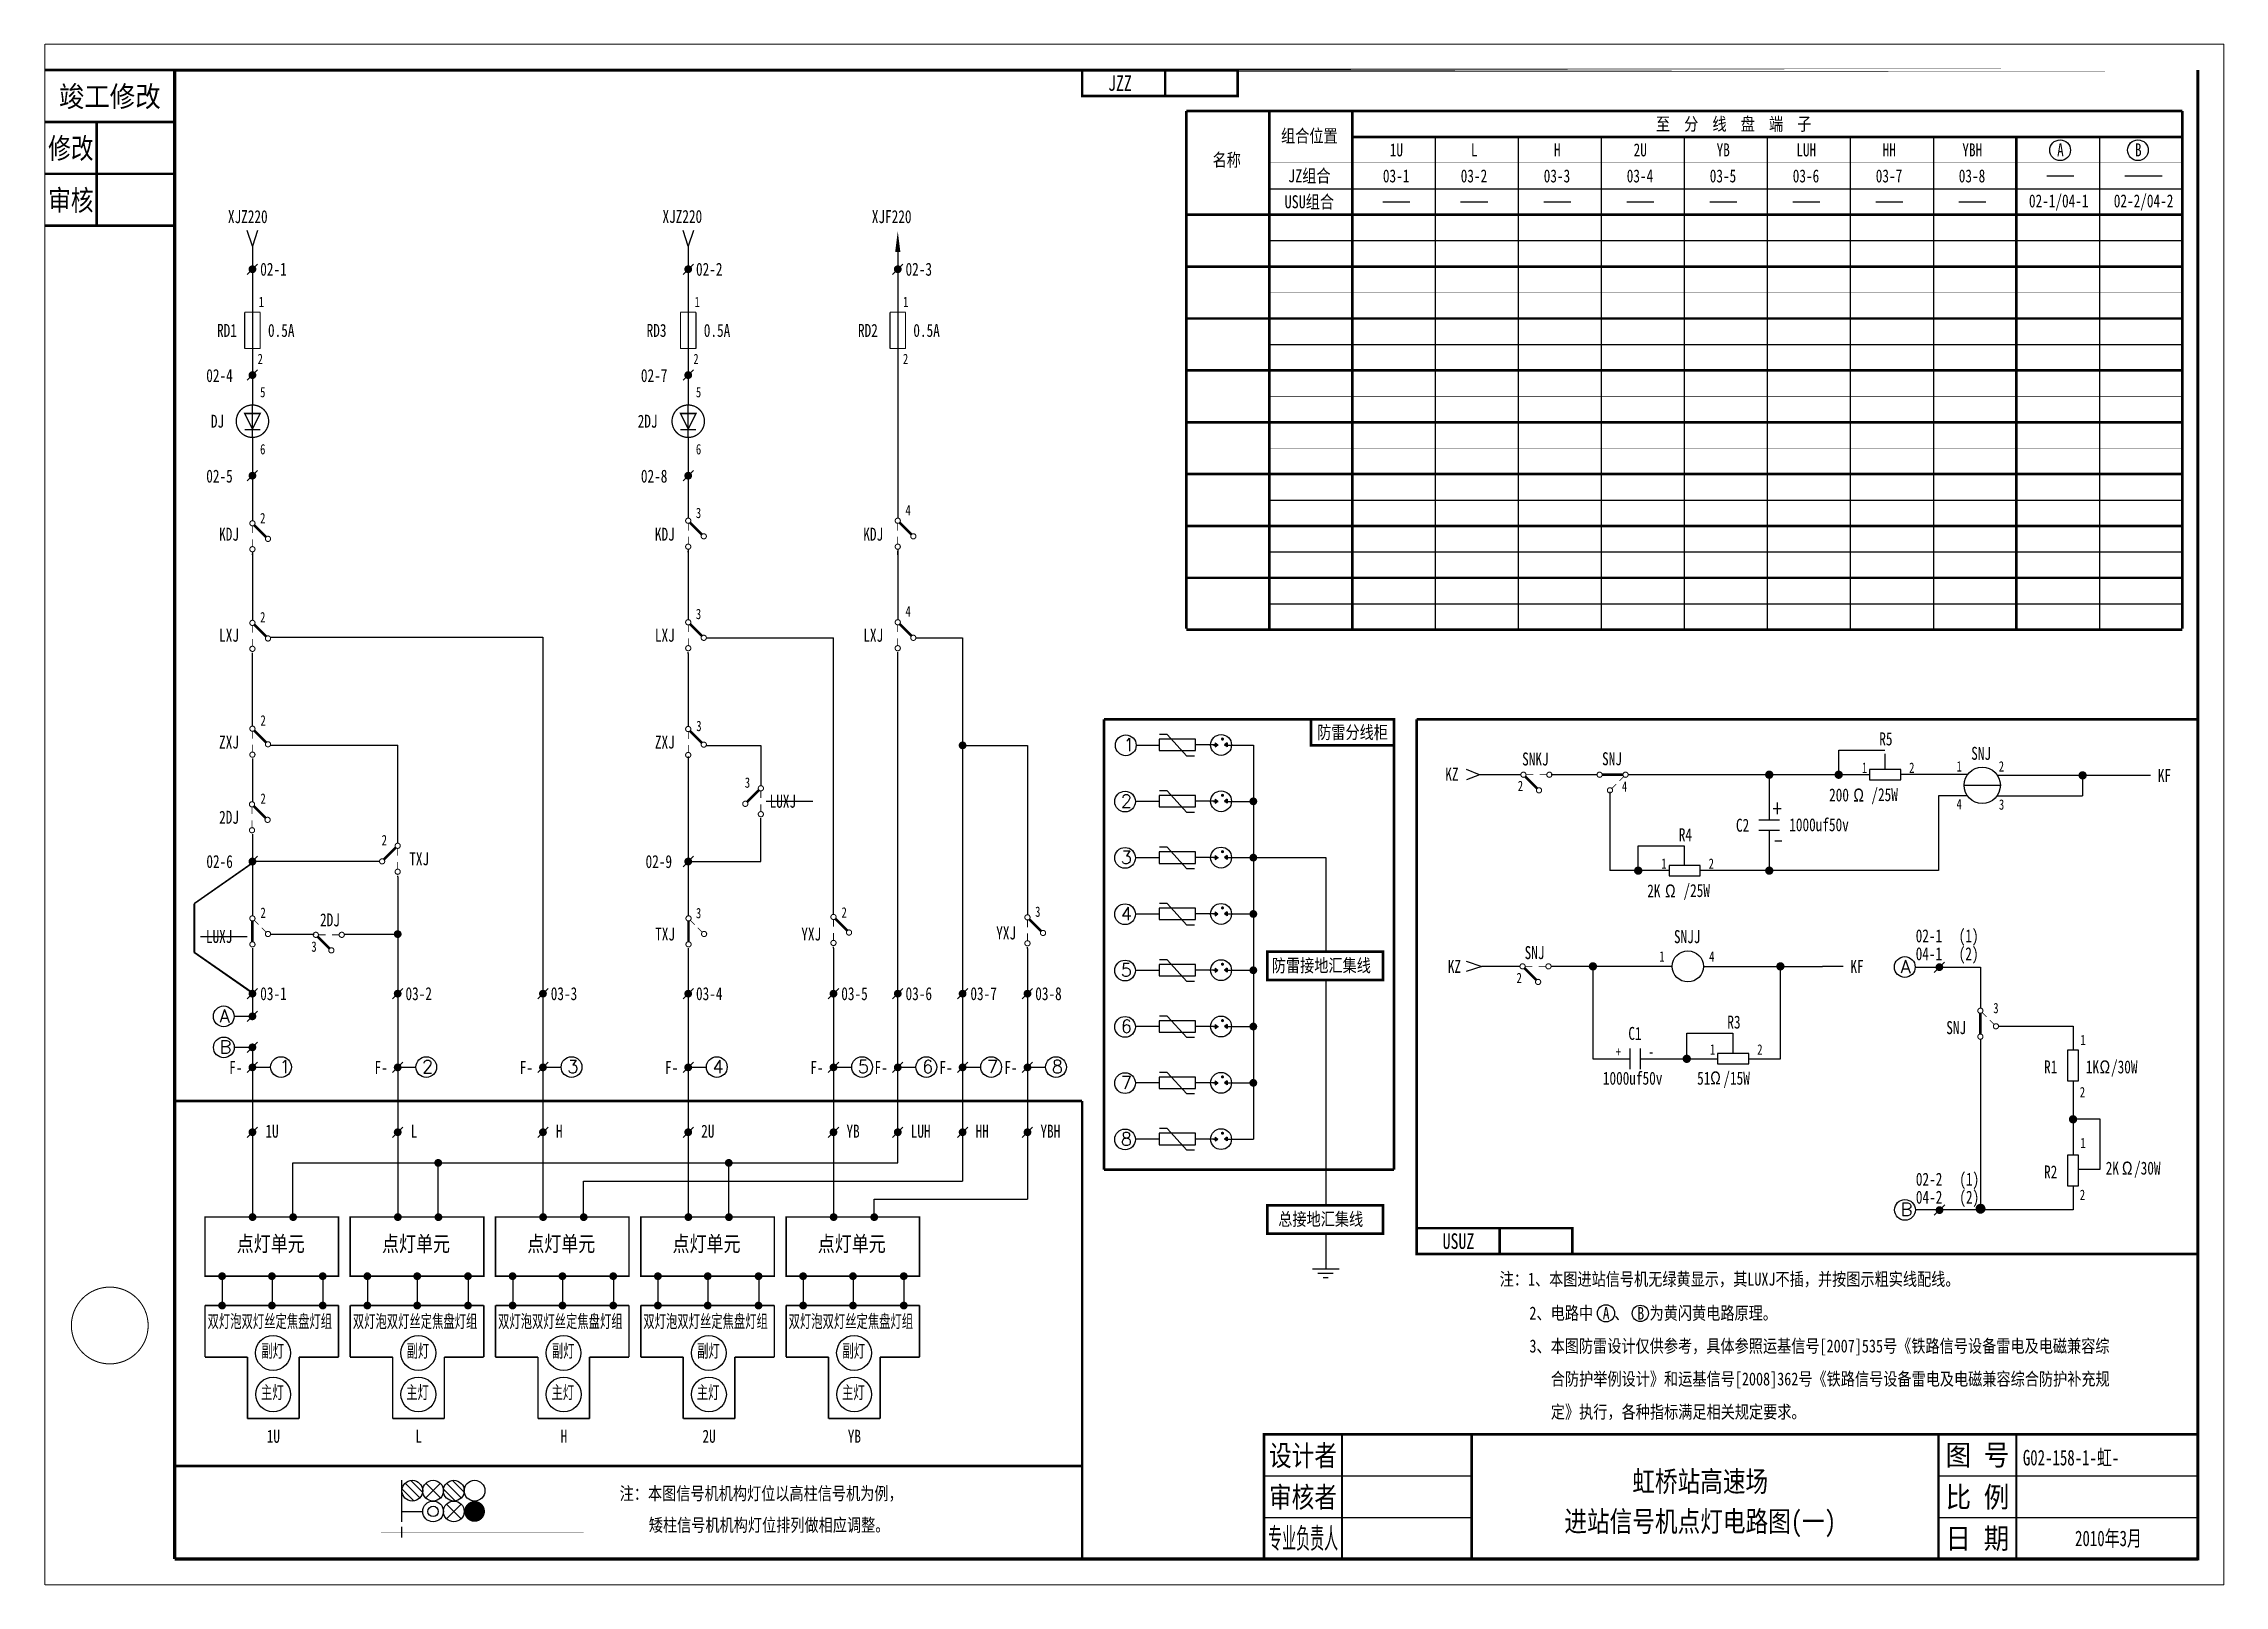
# Model space of a CAD drawing. Header units: millimetres. Extents: x -220 to 200, y -264 to 33.
import ezdxf
from ezdxf.enums import TextEntityAlignment as Align

# ---------------------------------------------------------------- set-up
doc = ezdxf.new("R2010")
doc.units = ezdxf.units.MM
doc.layers.add('COLUMN', color=7, linetype='Continuous')
doc.layers.add('define', color=7, linetype='Continuous')
doc.styles.add('CHINESE', font='SimSun.ttf', dxfattribs={"width": 0.9})
doc.styles.add('HZ', font='txt.shx', dxfattribs={"bigfont": 'hz.shx'})
doc.styles.add('ITALICC', font='txt', dxfattribs={"width": 0.75})
doc.styles.add('ST', font='SimSun.ttf')
doc.styles.add('STYLE1', font='greekc.shx', dxfattribs={"width": 0.8})

msp = doc.modelspace()

# ---------------------------------------------------------------- texts
at = {"color": 0, "style": 'CHINESE'}
for s, width, p in [('竣工修改', 0.9, (-207.5, 22.88)), ('修改', 0.8, (-215, 12.88)), ('审核', 0.8, (-215, 2.88))]:
    msp.add_text(s, height=4, dxfattribs=dict(at, width=width)).set_placement(p, align=Align.MIDDLE)
at = {"color": 0}
for s, height, style, width, p in [('JZZ', 3, 'ITALICC', 0.75, (-15.07, 25.38)), ('RD1', 2.5, 'ITALICC', 0.75, (-186.82, -22.3)), ('0.5A', 2.5, 'ITALICC', 0.75, (-177, -22.3)), ('RD3', 2.5, 'ITALICC', 0.75, (-104.02, -22.3)), ('0.5A', 2.5, 'ITALICC', 0.75, (-93, -22.3)), ('RD2', 2.5, 'ITALICC', 0.75, (-63.28, -22.3)), ('0.5A', 2.5, 'ITALICC', 0.75, (-52.61, -22.3)), ('DJ', 2.5, 'ITALICC', 0.75, (-188.01, -39.8)), ('2DJ', 2.5, 'ITALICC', 0.75, (-105.74, -39.8)), ('防雷分线柜', 2.5, 'ST', 0.8, (25.23, -99.77)), ('KF', 2.5, 'ITALICC', 0.75, (187.28, -108.08)), ('LUXJ', 2.5, 'ITALICC', 0.75, (-80.32, -113.06)), ('LUXJ', 2.5, 'ITALICC', 0.75, (-188.97, -139.12)), ('KF', 2.5, 'ITALICC', 0.75, (128.02, -144.89)), ('F-', 2.5, 'ITALICC', 0.75, (-184.47, -164.36)), ('F-', 2.5, 'ITALICC', 0.75, (-156.47, -164.36)), ('F-', 2.5, 'ITALICC', 0.75, (-128.47, -164.36)), ('F-', 2.5, 'ITALICC', 0.75, (-100.47, -164.36)), ('F-', 2.5, 'ITALICC', 0.75, (-72.47, -164.36)), ('F-', 2.5, 'ITALICC', 0.75, (-60.08, -164.36)), ('F-', 2.5, 'ITALICC', 0.75, (-47.58, -164.36)), ('F-', 2.5, 'ITALICC', 0.75, (-35.08, -164.36)), ('1U', 2.5, 'ITALICC', 0.75, (-177.5, -176.66)), ('L', 2.5, 'ITALICC', 0.75, (-149.5, -176.66)), ('H', 2.5, 'ITALICC', 0.75, (-121.5, -176.66)), ('2U', 2.5, 'ITALICC', 0.75, (-93.5, -176.66)), ('YB', 2.5, 'ITALICC', 0.75, (-65.5, -176.66)), ('LUH', 2.5, 'ITALICC', 0.75, (-53.11, -176.66)), ('HH', 2.5, 'ITALICC', 0.75, (-40.61, -176.66)), ('YBH', 2.5, 'ITALICC', 0.75, (-28.11, -176.66)), ('USUZ', 3, 'ITALICC', 0.75, (49.4, -197.86))]:
    msp.add_text(s, height=height, dxfattribs=dict(at, style=style, width=width)).set_placement(p, align=Align.MIDDLE_LEFT)
for s, height, style, width, p in [('XJZ220', 2.5, 'ITALICC', 0.75, (-184.72, -1.62)), ('XJZ220', 2.5, 'ITALICC', 0.75, (-100.96, -1.58)), ('XJF220', 2.5, 'ITALICC', 0.75, (-60.61, -1.62)), ('R5', 2.5, 'ITALICC', 0.75, (133.58, -102.29)), ('1', 2, 'ITALICC', 0.75, (130.22, -107.6)), ('2', 2, 'ITALICC', 0.75, (139.33, -107.6)), ('1000uf50v', 2.5, 'ITALICC', 0.75, (116.23, -118.84)), ('R4', 2.5, 'ITALICC', 0.75, (94.93, -120.76)), ('1', 2, 'ITALICC', 0.75, (91.57, -126.09)), ('2', 2, 'ITALICC', 0.75, (100.69, -126.09)), ('SNJJ', 2.5, 'ITALICC', 0.75, (94, -140.41)), ('SNJ', 2.5, 'ITALICC', 0.75, (65.22, -143.49)), ('1', 2, 'ITALICC', 0.75, (91.18, -143.98)), ('4', 2, 'ITALICC', 0.75, (100.79, -143.98)), ('防雷接地汇集线', 2.5, 'CHINESE', 0.8, (16.49, -145.97)), ('R3', 2.5, 'ITALICC', 0.75, (104.29, -156.88)), ('SNJ', 2.5, 'ITALICC', 0.75, (146.49, -157.95)), ('C1', 2.5, 'ITALICC', 0.75, (85.21, -159.06)), ('1', 2, 'ITALICC', 0.75, (172.36, -160.08)), ('+', 2, 'ITALICC', 0.75, (82.77, -162.36)), ('-', 2, 'ITALICC', 0.75, (89.09, -162.36)), ('1', 2, 'ITALICC', 0.75, (100.93, -161.91)), ('2', 2, 'ITALICC', 0.75, (110.05, -161.91)), ('R1', 2.5, 'ITALICC', 0.75, (165.34, -165.52)), ('1K', 2.5, 'ITALICC', 0.75, (173.4, -165.52)), ('W', 2.5, 'STYLE1', 0.8, (176.06, -165.52)), ('/30W', 2.5, 'ITALICC', 0.75, (178.25, -165.52)), ('1000uf50v', 2.5, 'ITALICC', 0.75, (80.3, -167.7)), ('51', 2.5, 'ITALICC', 0.75, (98.47, -167.7)), ('W', 2.5, 'STYLE1', 0.8, (101.01, -167.65)), ('/15W', 2.5, 'ITALICC', 0.75, (103.53, -167.7)), ('2', 2, 'ITALICC', 0.75, (172.23, -170.13)), ('1', 2, 'ITALICC', 0.75, (172.36, -179.93)), ('R2', 2.5, 'ITALICC', 0.75, (165.34, -185.77)), ('2K', 2.5, 'ITALICC', 0.75, (177.23, -185.03)), ('W', 2.5, 'STYLE1', 0.8, (180.37, -185.03)), ('/30W', 2.5, 'ITALICC', 0.75, (182.69, -185.03)), ('2', 2, 'ITALICC', 0.75, (172.23, -189.92)), ('总接地汇集线', 2.5, 'CHINESE', 0.8, (17.73, -194.86)), ('点灯单元', 3, 'CHINESE', 0.8, (-183.02, -199.86)), ('点灯单元', 3, 'CHINESE', 0.8, (-155.02, -199.86)), ('点灯单元', 3, 'CHINESE', 0.8, (-127.02, -199.86)), ('点灯单元', 3, 'CHINESE', 0.8, (-99.02, -199.86)), ('点灯单元', 3, 'CHINESE', 0.8, (-71.02, -199.86)), ('双灯泡双灯丝定焦盘灯组', 2.5, 'CHINESE', 0.64, (-188.65, -214.55)), ('双灯泡双灯丝定焦盘灯组', 2.5, 'CHINESE', 0.64, (-160.65, -214.55)), ('双灯泡双灯丝定焦盘灯组', 2.5, 'CHINESE', 0.64, (-132.65, -214.55)), ('双灯泡双灯丝定焦盘灯组', 2.5, 'CHINESE', 0.64, (-104.65, -214.55)), ('双灯泡双灯丝定焦盘灯组', 2.5, 'CHINESE', 0.64, (-76.65, -214.55)), ('副灯', 2.5, 'CHINESE', 0.64, (-178.28, -220.26)), ('副灯', 2.5, 'CHINESE', 0.64, (-150.28, -220.26)), ('副灯', 2.5, 'CHINESE', 0.64, (-122.28, -220.26)), ('副灯', 2.5, 'CHINESE', 0.64, (-94.28, -220.26)), ('副灯', 2.5, 'CHINESE', 0.64, (-66.28, -220.26)), ('3、本图防雷设计仅供参考，具体参照运基信号[2007]535号《铁路信号设备雷电及电磁兼容综', 2.5, 'CHINESE', 0.8, (66.14, -219.32)), ('合防护举例设计》和运基信号[2008]362号《铁路信号设备雷电及电磁兼容综合防护补充规', 2.5, 'CHINESE', 0.8, (70.27, -225.67)), ('主灯', 2.5, 'CHINESE', 0.64, (-178.35, -228.26)), ('主灯', 2.5, 'CHINESE', 0.64, (-150.35, -228.26)), ('主灯', 2.5, 'CHINESE', 0.64, (-122.35, -228.26)), ('主灯', 2.5, 'CHINESE', 0.64, (-94.35, -228.26)), ('主灯', 2.5, 'CHINESE', 0.64, (-66.35, -228.26)), ('定》执行，各种指标满足相关规定要求。', 2.5, 'CHINESE', 0.8, (70.27, -232.02)), ('注：本图信号机机构灯位以高柱信号机为例，', 2.5, 'CHINESE', 0.8, (-109.22, -247.74)), ('矮柱信号机机构灯位排列做相应调整。', 2.5, 'CHINESE', 0.8, (-103.6, -253.83))]:
    msp.add_text(s, height=height, dxfattribs=dict(at, style=style, width=width)).set_placement(p)
at = {"color": 3, "style": 'ITALICC', "width": 0.75}
for s, p in [('02-1', (-178.5, -10.51)), ('02-2', (-94.5, -10.51)), ('02-3', (-54.11, -10.51)), ('02-4', (-188.9, -31)), ('02-7', (-105.12, -31)), ('02-5', (-188.9, -50.39)), ('02-8', (-105.12, -50.39)), ('02-6', (-188.88, -124.68)), ('02-9', (-104.22, -124.68)), ('02-1', (140.6, -139)), ('(1)', (148.89, -139)), ('04-1', (140.6, -142.46)), ('(2)', (148.89, -142.46)), ('03-1', (-178.5, -150.15)), ('03-2', (-150.5, -150.15)), ('03-3', (-122.5, -150.15)), ('03-4', (-94.5, -150.15)), ('03-5', (-66.5, -150.15)), ('03-6', (-54.11, -150.15)), ('03-7', (-41.61, -150.15)), ('03-8', (-29.11, -150.15)), ('02-2', (140.63, -185.92)), ('(1)', (149.01, -185.92)), ('04-2', (140.63, -189.38)), ('(2)', (149.01, -189.38))]:
    msp.add_text(s, height=2.5, dxfattribs=at).set_placement(p, align=Align.MIDDLE_LEFT)
at = {"color": 0, "style": 'ITALICC'}
for s, width, p, p2 in [('1', 1.5, (-178.77, -17.8), (-177.77, -17.8)), ('1', 1.5, (-94.77, -17.8), (-93.77, -17.8)), ('1', 1.5, (-54.57, -17.8), (-53.57, -17.8)), ('2', 0.75, (-179, -28.8), (-178, -28.8)), ('2', 0.75, (-95, -28.8), (-94, -28.8)), ('2', 0.75, (-54.61, -28.8), (-53.61, -28.8))]:
    msp.add_text(s, height=2, dxfattribs=dict(at, width=width)).set_placement(p, p2, align=Align.FIT)
at = {"color": 0, "style": 'ITALICC', "width": 0.75}
for s, p in [('5', (-177.5, -35.8)), ('5', (-93.5, -35.8)), ('6', (-177.5, -46.8)), ('6', (-93.5, -46.8))]:
    msp.add_text(s, height=2, dxfattribs=at).set_placement(p, align=Align.BOTTOM_RIGHT)
at = {"color": 3, "style": 'ITALICC', "width": 0.75}
for s, p in [('2', (-177.5, -60.08)), ('3', (-93.5, -59.08)), ('4', (-53.11, -58.58)), ('4', (-53.11, -78.06)), ('2', (-177.5, -79.18)), ('3', (-93.5, -78.56)), ('2', (-177.43, -99.08)), ('3', (-93.43, -100.15)), ('3', (-84.07, -111.06)), ('2', (-177.43, -114.15)), ('2', (-154.07, -122.15)), ('2', (-177.43, -136.15)), ('3', (-93.5, -136.22)), ('2', (-65.43, -136.09)), ('3', (-28.11, -135.95)), ('3', (-167.63, -142.68))]:
    msp.add_text(s, height=2, dxfattribs=at).set_placement(p, align=Align.BOTTOM_RIGHT)
at = {"color": 0, "style": 'ITALICC', "width": 0.75}
for s, p in [('KDJ', (-184.51, -63.58)), ('KDJ', (-100.51, -63.58)), ('KDJ', (-60.34, -63.58)), ('LXJ', (-184.51, -83.06)), ('LXJ', (-100.51, -83.06)), ('LXJ', (-60.34, -83.06)), ('ZXJ', (-184.51, -103.65)), ('ZXJ', (-100.51, -103.65)), ('2DJ', (-184.51, -118.15)), ('TXJ', (-147.86, -126.15)), ('2DJ', (-165.06, -137.93)), ('TXJ', (-100.46, -140.65)), ('YXJ', (-72.29, -140.65)), ('YXJ', (-34.72, -140.45))]:
    msp.add_text(s, height=2.5, dxfattribs=at).set_placement(p, align=Align.BOTTOM_CENTER)
at = {"color": 0, "style": 'HZ'}
for s, p in [('1', (-12.1, -103.43)), ('2', (-12.61, -114.28)), ('3', (-12.61, -125.14)), ('4', (-12.61, -135.99)), ('5', (-12.61, -146.84)), ('A', (137.69, -146.17)), ('A', (-186.33, -155.68)), ('6', (-12.61, -157.7)), ('B', (-186.31, -161.66)), ('1', (-174.81, -165.45)), ('2', (-147.3, -165.45)), ('3', (-119.3, -165.45)), ('4', (-91.3, -165.45)), ('5', (-63.3, -165.45)), ('6', (-50.91, -165.45)), ('7', (-38.41, -165.45)), ('8', (-25.91, -165.45)), ('7', (-12.61, -168.55)), ('8', (-12.61, -179.41)), ('B', (137.72, -193))]:
    msp.add_text(s, height=2.5, dxfattribs=at).set_placement(p)
at = {"color": 0}
for s, height, style, width, p in [('SNKJ', 2.5, 'ITALICC', 0.75, (67.29, -106.17)), ('SNJ', 2.5, 'ITALICC', 0.75, (82.06, -106.12)), ('SNJ', 2.5, 'ITALICC', 0.75, (153.21, -105.08)), ('KZ', 2.5, 'ITALICC', 0.75, (51.2, -109.09)), ('1', 2, 'ITALICC', 0.75, (148.98, -107.34)), ('2', 2, 'ITALICC', 0.75, (157.12, -107.34)), ('+', 2.6, 'HZ', 0.75, (113.91, -115.56)), ('200', 2.5, 'ITALICC', 0.75, (125.82, -113.1)), ('Ω', 2.5, 'STYLE1', 0.8, (129.6, -113.12)), ('/25W', 2.5, 'ITALICC', 0.75, (134.61, -113.04)), ('4', 2, 'ITALICC', 0.75, (148.98, -114.61)), ('3', 2, 'ITALICC', 0.75, (157.15, -114.69)), ('C2', 2.5, 'ITALICC', 0.75, (107.23, -118.93)), ('_', 2.6, 'HZ', 0.75, (114.13, -120.43)), ('2K', 2.5, 'ITALICC', 0.75, (90.13, -131.59)), ('Ω', 2.5, 'STYLE1', 0.8, (93.31, -131.61)), ('/25W', 2.5, 'ITALICC', 0.75, (98.39, -131.52))]:
    msp.add_text(s, height=height, dxfattribs=dict(at, style=style, width=width)).set_placement(p, align=Align.CENTER)
at = {"color": 3, "style": 'ITALICC', "width": 0.75}
for s, p in [('2', (64.41, -111.11)), ('4', (84.48, -111.2))]:
    msp.add_text(s, height=2, dxfattribs=at).set_placement(p, align=Align.CENTER)
at = {"color": 0, "style": 'ITALICC', "width": 0.75}
msp.add_text('KZ', height=2.5, dxfattribs=at).set_placement((52.97, -144.89), align=Align.MIDDLE_RIGHT)
at = {"color": 3}
for s, height, style, width, p in [('2', 2, 'ITALICC', 0.75, (63.66, -148.12)), ('3', 2, 'ITALICC', 0.75, (155.55, -153.93)), ('注：1、本图进站信号机无绿黄显示，其LUXJ不插，并按图示粗实线配线。', 2.5, 'CHINESE', 0.8, (60.4, -206.43)), ('2、电路中   、   为黄闪黄电路原理。', 2.5, 'CHINESE', 0.8, (66.14, -212.97))]:
    msp.add_text(s, height=height, dxfattribs=dict(at, style=style, width=width)).set_placement(p)
at = {"color": 0, "width": 0.8}
for s, p in [('A', (80.28, -212.93)), ('B', (86.96, -212.97))]:
    msp.add_text(s, height=2.4, dxfattribs=at).set_placement(p)
at = {"color": 0, "style": 'ITALICC', "width": 0.75}
for s, p in [('1U', (-175.97, -234.22)), ('L', (-147.97, -234.22)), ('H', (-119.97, -234.22)), ('2U', (-91.97, -234.22)), ('YB', (-63.97, -234.22))]:
    msp.add_text(s, height=2.5, dxfattribs=at).set_placement(p, align=Align.TOP_CENTER)
at = {"layer": 'define', "color": 5, "style": 'ST', "width": 0.7}
msp.add_text('G02-158-1-虹-', height=3, dxfattribs=at).set_placement((161.25, -241.09))
at = {"layer": 'define', "color": 5}
for s, height, style, width, p in [('虹桥站高速场', 4, 'CHINESE', 0.8, (99.06, -244.11, 0)), ('进站信号机点灯电路图(一)', 4, 'CHINESE', 0.8, (99.06, -252.11, 0)), ('2010年3月', 3, 'ST', 0.7, (177.75, -255.09))]:
    msp.add_text(s, height=height, dxfattribs=dict(at, style=style, width=width)).set_placement(p, align=Align.MIDDLE)

# ---------------------------------------------------------------- blocks, each defined once
blk = doc.blocks.new('BZTB')
at = {"color": 7}
for p, q in [((0.23, 16), (40.23, 16)), ((130.23, 16), (180.23, 16)), ((0.23, 8), (40.23, 8)), ((130.23, 8), (180.23, 8))]:
    blk.add_line(p, q, dxfattribs=at)
at = {"color": 7, "const_width": 0.5}
blk.add_lwpolyline([(0.23, 0), (180.23, 0), (180.23, 24), (0.23, 24)], close=True, dxfattribs=at)
at = {"color": 7}
for points, const_width in [([(15.23, 24), (15.23, 0)], 0.4), ([(40.23, 24), (40.23, 0)], 0.5), ([(130.23, 24), (130.23, 0)], 0.5), ([(145.23, 24), (145.23, 0)], 0.4)]:
    blk.add_lwpolyline(points, dxfattribs=dict(at, const_width=const_width))
at = {"color": 7, "style": 'CHINESE'}
for s, width, p in [('设计者', 0.8, (7.73, 20)), ('图 号', 0.9, (137.73, 20)), ('审核者', 0.8, (7.73, 12)), ('比 例', 0.9, (137.73, 12)), ('日 期', 0.9, (137.73, 4))]:
    blk.add_text(s, height=4, dxfattribs=dict(at, width=width)).set_placement(p, align=Align.MIDDLE)
at = {"color": 7, "style": 'CHINESE', "width": 0.478723}
blk.add_text('专业负责人', height=4, dxfattribs=at).set_placement((1, 2), (14.5, 2), align=Align.FIT)
blk = doc.blocks.new('234')
at = {"const_width": 0.2}
for points in [[(0.5, -0.5, 1), (-0.5, -0.5, 1)], [(3.5, -3.5, 1), (2.5, -3.5, 1)], [(0.5, -5.5, 1), (-0.5, -5.5, 1)]]:
    blk.add_lwpolyline(points, format="xyb", close=True, dxfattribs=at)
for points, const_width in [([(0, -1), (0, -5)], 0.5), ([(0.35, -0.85), (1.2, -1.7)], 0.15), ([(1.8, -2.3), (2.65, -3.15)], 0.15)]:
    blk.add_lwpolyline(points, dxfattribs=dict(const_width=const_width))
blk.add_lwpolyline([(2, -4.5, 0, 0, 0), (2, -5.5, 0.8, 0, 0), (2, -7.7, 0, 0, 0)], format="xyseb")
at = {"width": 0.8}
blk.add_attdef('0', text='', height=2, dxfattribs=at).set_placement((2, 0), align=Align.MIDDLE)
blk.add_attdef('RELAY', text='', height=2, dxfattribs=at).set_placement((-1, -3), align=Align.MIDDLE_RIGHT)
blk = doc.blocks.new('144')
at = {"const_width": 0.2}
for points in [[(1, 0, -1), (0, 0, -1)], [(6, 0, -1), (5, 0, -1)], [(4, -3, -1), (3, -3, -1)]]:
    blk.add_lwpolyline(points, format="xyb", close=True, dxfattribs=at)
for points, const_width in [([(2.4, 0), (1, 0)], 0.15), ([(5, 0), (3.6, 0)], 0.15), ([(0.85, -0.35), (3.15, -2.65)], 0.5)]:
    blk.add_lwpolyline(points, dxfattribs=dict(const_width=const_width))
blk.add_lwpolyline([(5.5, -1.3, 0, 0, 0), (5.5, -2.3, 0.8, 0, 0), (5.5, -4.5, 0, 0, 0)], format="xyseb")
at = {"width": 0.8}
for tag, p in [('RELAY', (3, 2.2)), ('0', (0, -2))]:
    blk.add_attdef(tag, text='', height=2, dxfattribs=at).set_placement(p, align=Align.MIDDLE)
blk = doc.blocks.new('244')
at = {"const_width": 0.2}
for points in [[(0.5, -0.5, 1), (-0.5, -0.5, 1)], [(3.5, -3.5, 1), (2.5, -3.5, 1)], [(0.5, -5.5, 1), (-0.5, -5.5, 1)]]:
    blk.add_lwpolyline(points, format="xyb", close=True, dxfattribs=at)
for points, const_width in [([(0, -1), (0, -2.4)], 0.15), ([(0, -3.6), (0, -5)], 0.15), ([(0.35, -0.85), (2.65, -3.15)], 0.5)]:
    blk.add_lwpolyline(points, dxfattribs=dict(const_width=const_width))
blk.add_lwpolyline([(2, -4.5, 0, 0, 0), (2, -5.5, 0.8, 0, 0), (2, -7.7, 0, 0, 0)], format="xyseb")
at = {"width": 0.8}
blk.add_attdef('0', text='', height=2, dxfattribs=at).set_placement((2, 0), align=Align.MIDDLE)
blk.add_attdef('RELAY', text='', height=2, dxfattribs=at).set_placement((-1, -3), align=Align.MIDDLE_RIGHT)
blk = doc.blocks.new('224')
at = {"const_width": 0.2}
for points in [[(0.5, -0.5, 1), (-0.5, -0.5, 1)], [(3.5, -3.5, 1), (2.5, -3.5, 1)], [(0.5, -5.5, 1), (-0.5, -5.5, 1)]]:
    blk.add_lwpolyline(points, format="xyb", close=True, dxfattribs=at)
for points, const_width in [([(0, -1), (0, -2.4)], 0.15), ([(0, -3.6), (0, -5)], 0.15), ([(0.35, -0.85), (2.65, -3.15)], 0.5)]:
    blk.add_lwpolyline(points, dxfattribs=dict(const_width=const_width))
blk.add_lwpolyline([(2, -7.7, 0, 0, 0), (2, -6.7, 0.8, 0, 0), (2, -4.5, 0, 0, 0)], format="xyseb")
at = {"width": 0.8}
blk.add_attdef('0', text='', height=2, dxfattribs=at).set_placement((2, 0), align=Align.MIDDLE)
blk.add_attdef('RELAY', text='', height=2, dxfattribs=at).set_placement((-1, -3), align=Align.MIDDLE_RIGHT)
blk = doc.blocks.new('W51')
for p, q in [((0, 0), (-1, 3)), ((1, 3), (0, 0))]:
    blk.add_line(p, q)
blk = doc.blocks.new('W56')
blk.add_lwpolyline([(-4, 0, 0, 1, 0), (0, 0, 1, 1, 0)], format="xyseb")
blk = doc.blocks.new('WK')
at = {"const_width": 0.5}
for points in [[(0, 0), (0, 5), (30, 5), (30, 0), (0, 0)], [(16, 0), (16, 5)]]:
    blk.add_lwpolyline(points, dxfattribs=at)
blk = doc.blocks.new('W22')
at = {"const_width": 0.8}
blk.add_lwpolyline([(-0.4, 0, 1), (0.4, 0, 1)], format="xyb", close=True, dxfattribs=at)
blk = doc.blocks.new('133')
at = {"const_width": 0.2}
for points in [[(-6, 0, 1), (-5, 0, 1)], [(-1, 0, 1), (0, 0, 1)], [(-4, -3, 1), (-3, -3, 1)]]:
    blk.add_lwpolyline(points, format="xyb", close=True, dxfattribs=at)
for points, const_width in [([(-5, 0), (-1, 0)], 0.5), ([(-2.3, -1.8), (-3.15, -2.65)], 0.15), ([(-0.85, -0.35), (-1.7, -1.2)], 0.15)]:
    blk.add_lwpolyline(points, dxfattribs=dict(const_width=const_width))
blk.add_lwpolyline([(-5.5, -1.3, 0, 0, 0), (-5.5, -2.3, 0.8, 0, 0), (-5.5, -4.5, 0, 0, 0)], format="xyseb")
at = {"width": 0.8}
for tag, p in [('RELAY', (-3, 2.2)), ('0', (0, -2))]:
    blk.add_attdef(tag, text='', height=2, dxfattribs=at).set_placement(p, align=Align.MIDDLE)
blk = doc.blocks.new('W05')
blk.add_circle((0, 0), 3)
blk = doc.blocks.new('DZ2')
at = {"const_width": 0.8}
blk.add_lwpolyline([(-0.4, 0, 1), (0.4, 0, 1)], format="xyb", close=True, dxfattribs=at)
blk = doc.blocks.new('W06')
blk.add_circle((0, 0), 2)
blk = doc.blocks.new('dlt_xhj_jz_dd_tb')
at = {"color": 0}
for p, q in [((48, 15), (48, -79.82)), ((64, 15), (64, -79.82)), ((80, 15), (80, -79.82)), ((96, 15), (96, -79.82)), ((112, 15), (112, -79.82)), ((128, 15), (128, -79.82)), ((144, 15), (144, -79.82)), ((176, 15), (176, -79.82)), ((16, 5), (192, 5)), ((165.89, 7.5), (171.11, 7.5)), ((180.89, 7.5), (188.11, 7.5)), ((37.89, 2.5), (43.11, 2.5)), ((52.89, 2.5), (58.11, 2.5)), ((68.89, 2.5), (74.11, 2.5)), ((84.89, 2.5), (90.11, 2.5)), ((100.89, 2.5), (106.11, 2.5)), ((116.89, 2.5), (122.11, 2.5)), ((132.89, 2.5), (138.11, 2.5)), ((148.89, 2.5), (154.11, 2.5)), ((16, -5), (192, -5)), ((0, -20), (0, -20)), ((16, -25), (192, -25)), ((0, -40), (0, -40)), ((16, -55), (192, -55)), ((16, -65), (192, -65)), ((16, -75), (192, -75))]:
    blk.add_line(p, q, dxfattribs=at)
for points, const_width in [([(0, 20), (192, 20)], 0.5), ([(0, -79.82), (0, 20)], 0.5), ([(16, 20), (16, -79.82)], 0.5), ([(32, 20), (32, -79.82)], 0.5), ([(192, 20), (192, -79.82)], 0.5), ([(32, 15), (192, 15)], 0.5), ([(160, 15), (160, -79.82)], 0.5), ([(16, 10), (192, 10)], 0.1), ([(0, 0), (192, 0)], 0.5), ([(0, -10), (192, -10)], 0.5), ([(16, -15), (192, -15)], 0.1), ([(0, -20), (192, -20)], 0.5), ([(0, -30), (192, -30)], 0.5), ([(16, -35), (192, -35)], 0.1), ([(0, -40), (192, -40)], 0.5), ([(16, -45), (192, -45)], 0.1), ([(0, -50), (192, -50)], 0.5), ([(0, -60), (192, -60)], 0.5), ([(0, -70), (192, -70)], 0.5), ([(192, -80), (0, -80)], 0.5)]:
    blk.add_lwpolyline(points, dxfattribs=dict(at, const_width=const_width))
for p in [(168.44, 12.43), (183.44, 12.43)]:
    blk.add_blockref('W06', p, dxfattribs=at)
at = {"color": 0, "style": 'CHINESE', "width": 0.8}
for s, p in [('组合位置', (23.72, 15.26)), ('至  分  线  盘  端  子', (105.51, 17.55)), ('名称', (7.8, 10.61)), ('JZ组合', (23.72, 7.55)), ('USU组合', (23.72, 2.55))]:
    blk.add_text(s, height=2.5, dxfattribs=at).set_placement(p, align=Align.MIDDLE)
at = {"color": 0, "style": 'ITALICC', "width": 0.75}
for s, p in [('1U', (40.5, 10.5)), ('L', (55.5, 10.5)), ('H', (71.5, 10.5)), ('2U', (87.5, 10.5)), ('YB', (103.5, 10.5)), ('LUH', (119.5, 10.5)), ('HH', (135.5, 10.5)), ('YBH', (151.5, 10.5)), ('A', (168.5, 10.5)), ('B', (183.5, 10.5))]:
    blk.add_text(s, height=2.5, dxfattribs=at).set_placement(p, align=Align.BOTTOM_CENTER)
at = {"color": 3, "style": 'ITALICC', "width": 0.75}
for s, p in [('03-1', (40.45, 7.46)), ('03-2', (55.45, 7.46)), ('03-3', (71.45, 7.46)), ('03-4', (87.45, 7.46)), ('03-5', (103.45, 7.46)), ('03-6', (119.45, 7.46)), ('03-7', (135.45, 7.46)), ('03-8', (151.45, 7.46)), ('02-1/04-1', (168.17, 2.46)), ('02-2/04-2', (184.52, 2.46))]:
    blk.add_text(s, height=2.5, dxfattribs=at).set_placement(p, align=Align.MIDDLE)

# ---------------------------------------------------------------- hatches: boundary and pattern name
for points in [[(5.54, -101.83), (6.09, -102.2), (5.54, -102.58)], [(7.89, -101.83), (7.34, -102.2), (7.89, -102.58)], [(5.54, -112.69), (6.09, -113.06), (5.54, -113.43)], [(7.89, -112.69), (7.34, -113.06), (7.89, -113.43)], [(5.54, -123.54), (6.09, -123.91), (5.54, -124.28)], [(7.89, -123.54), (7.34, -123.91), (7.89, -124.28)], [(5.54, -134.39), (6.09, -134.77), (5.54, -135.14)], [(7.89, -134.39), (7.34, -134.77), (7.89, -135.14)], [(5.54, -145.25), (6.09, -145.62), (5.54, -145.99)], [(7.89, -145.25), (7.34, -145.62), (7.89, -145.99)], [(5.54, -156.1), (6.09, -156.47), (5.54, -156.85)], [(7.89, -156.1), (7.34, -156.47), (7.89, -156.85)], [(5.54, -166.96), (6.09, -167.33), (5.54, -167.7)], [(7.89, -166.96), (7.34, -167.33), (7.89, -167.7)], [(5.54, -177.81), (6.09, -178.18), (5.54, -178.55)], [(7.89, -177.81), (7.34, -178.18), (7.89, -178.55)]]:
    msp.add_hatch(color=0).paths.add_polyline_path(points)
at = {"layer": 'COLUMN'}
h = msp.add_hatch(color=0, dxfattribs=at)
edge = h.paths.add_edge_path()
edge.add_arc((6.98, -101.07), 0.312, 0, 360, ccw=False)
h = msp.add_hatch(color=0, dxfattribs=at)
edge = h.paths.add_edge_path()
edge.add_arc((6.98, -111.92), 0.312, 0, 360, ccw=False)
h = msp.add_hatch(color=0, dxfattribs=at)
edge = h.paths.add_edge_path()
edge.add_arc((6.98, -122.78), 0.312, 0, 360, ccw=False)
h = msp.add_hatch(color=0, dxfattribs=at)
edge = h.paths.add_edge_path()
edge.add_arc((6.98, -133.63), 0.312, 0, 360, ccw=False)
h = msp.add_hatch(color=0, dxfattribs=at)
edge = h.paths.add_edge_path()
edge.add_arc((6.98, -144.48), 0.312, 0, 360, ccw=False)
h = msp.add_hatch(color=0, dxfattribs=at)
edge = h.paths.add_edge_path()
edge.add_arc((6.98, -155.34), 0.312, 0, 360, ccw=False)
h = msp.add_hatch(color=0, dxfattribs=at)
edge = h.paths.add_edge_path()
edge.add_arc((6.98, -166.19), 0.312, 0, 360, ccw=False)
h = msp.add_hatch(color=0, dxfattribs=at)
edge = h.paths.add_edge_path()
edge.add_arc((6.98, -177.05), 0.312, 0, 360, ccw=False)

# ---------------------------------------------------------------- linework, layer by layer
at = {"color": 0}
for p, q in [((-179, -9.51), (-181, -11.51)), ((-95, -9.51), (-97, -11.51)), ((-54.61, -9.51), (-56.61, -11.51)), ((-179, -29.92), (-181, -31.92)), ((-95, -29.92), (-97, -31.92)), ((-180, -42.8), (-180, -36.8)), ((-96, -42.8), (-96, -36.8)), ((-181.5, -38.3), (-178.5, -38.3)), ((-97.5, -38.3), (-94.5, -38.3)), ((-179, -49.3), (-181, -51.3)), ((-95, -49.3), (-97, -51.3)), ((-3.69, -100.19), (-5.14, -100.19)), ((0.12, -104.36), (-3.69, -100.19)), ((-9.66, -102.24), (-5.24, -102.24)), ((1.57, -104.36), (0.12, -104.36)), ((5.23, -102.22), (6.12, -102.22)), ((5.54, -101.83), (5.54, -102.58)), ((5.54, -101.83), (6.09, -102.2)), ((5.54, -102.58), (6.09, -102.2)), ((7.89, -101.83), (7.34, -102.2)), ((7.89, -102.58), (7.34, -102.2)), ((7.34, -102.22), (12.93, -102.22)), ((7.89, -101.83), (7.89, -102.58)), ((12.93, -102.22), (12.93, -178.2)), ((125.76, -103.19), (134.64, -103.19)), ((125.76, -107.95), (125.76, -103.19)), ((134.64, -103.93), (134.64, -106.95)), ((56.5, -107.96), (54, -106.96)), ((56.5, -107.96), (54, -108.96)), ((59.09, -107.96), (56.59, -107.96)), ((64.35, -107.95), (59.16, -107.95)), ((79.17, -107.95), (70.35, -107.95)), ((131.71, -107.95), (85.17, -107.95)), ((112.37, -107.95), (112.37, -116.69)), ((150.68, -107.9), (137.71, -107.9)), ((181.79, -108.08), (156.31, -108.08)), ((172.77, -107.95), (172.77, -112.02)), ((-5.24, -113.09), (-9.8, -113.09)), ((-3.69, -111.05), (-5.14, -111.05)), ((0.12, -115.22), (-3.69, -111.05)), ((5.23, -113.08), (6.12, -113.08)), ((5.54, -112.69), (5.54, -113.43)), ((5.54, -112.69), (6.09, -113.06)), ((5.54, -113.43), (6.09, -113.06)), ((7.89, -112.69), (7.34, -113.06)), ((7.89, -113.43), (7.34, -113.06)), ((7.37, -113.08), (12.93, -113.08)), ((7.89, -112.69), (7.89, -113.43)), ((81.64, -111.26), (81.64, -126.44)), ((150.57, -112.02), (145.01, -112.02)), ((145.01, -112.02), (145.01, -126.44)), ((156.89, -110.02), (149.99, -110.02)), ((156.28, -112.02), (172.77, -112.02)), ((1.57, -115.22), (0.12, -115.22)), ((114.37, -116.69), (110.37, -116.69)), ((87.11, -121.67), (95.99, -121.67)), ((87.11, -126.44), (87.11, -121.67)), ((95.99, -121.67), (95.99, -125.44)), ((114.37, -118.69), (110.37, -118.69)), ((112.37, -118.66), (112.37, -126.44)), ((-180.07, -125.02), (-191.19, -132.78)), ((-179, -123.68), (-181, -125.68)), ((-95, -123.68), (-97, -125.68)), ((-5.24, -123.95), (-9.8, -123.95)), ((-3.69, -121.94), (-5.14, -121.94)), ((0.12, -126.11), (-3.69, -121.94)), ((5.23, -123.93), (6.11, -123.93)), ((5.54, -123.54), (5.54, -124.28)), ((5.54, -123.54), (6.09, -123.91)), ((5.54, -124.28), (6.09, -123.91)), ((5.82, -123.93), (6.24, -123.93)), ((7.89, -123.54), (7.34, -123.91)), ((7.89, -124.28), (7.34, -123.91)), ((7.34, -123.93), (26.88, -123.93)), ((7.34, -123.93), (12.93, -123.93)), ((7.89, -123.54), (7.89, -124.28)), ((26.88, -123.93), (26.88, -142.05)), ((1.57, -126.11), (0.12, -126.11)), ((93.07, -126.44), (81.64, -126.44)), ((145.01, -126.44), (99.07, -126.44)), ((-191.19, -132.78), (-191.19, -142.2)), ((-3.69, -132.76), (-5.14, -132.76)), ((0.12, -136.93), (-3.69, -132.76)), ((5.54, -134.39), (5.54, -135.14)), ((5.54, -134.39), (6.09, -134.77)), ((7.89, -134.39), (7.34, -134.77)), ((7.89, -134.39), (7.89, -135.14)), ((-5.24, -134.8), (-9.8, -134.8)), ((1.57, -136.93), (0.12, -136.93)), ((5.23, -134.79), (6.11, -134.79)), ((5.54, -135.14), (6.09, -134.77)), ((7.89, -135.14), (7.34, -134.77)), ((7.34, -134.79), (12.93, -134.79)), ((-180.07, -149.96), (-191.19, -142.2)), ((-5.24, -145.66), (-9.8, -145.66)), ((-3.69, -143.61), (-5.14, -143.61)), ((0.12, -147.78), (-3.69, -143.61)), ((5.23, -145.64), (6.11, -145.64)), ((5.54, -145.25), (5.54, -145.99)), ((5.54, -145.25), (6.09, -145.62)), ((5.54, -145.99), (6.09, -145.62)), ((7.89, -145.25), (7.34, -145.62)), ((7.89, -145.99), (7.34, -145.62)), ((7.34, -145.64), (12.93, -145.64)), ((7.89, -145.25), (7.89, -145.99)), ((64.32, -144.89), (56.97, -144.89)), ((93.69, -144.89), (70.32, -144.89)), ((78.38, -144.89), (78.38, -162.71)), ((99.69, -144.89), (122.61, -144.89)), ((114.52, -162.71), (114.52, -144.89)), ((140.5, -145.02), (153.07, -145.02)), ((146.16, -144.05), (144.16, -146.05)), ((153.07, -145.02), (153.07, -152.96)), ((-179, -149.15), (-181, -151.15)), ((-151, -149.15), (-153, -151.15)), ((-123, -149.15), (-125, -151.15)), ((-95, -149.15), (-97, -151.15)), ((-67, -149.15), (-69, -151.15)), ((-54.61, -149.15), (-56.61, -151.15)), ((-42.11, -149.15), (-44.11, -151.15)), ((-29.61, -149.15), (-31.61, -151.15)), ((1.57, -147.78), (0.12, -147.78)), ((26.88, -147.54), (26.88, -190.94)), ((-180, -154.53), (-183.53, -154.53)), ((-179, -153.53), (-181, -155.53)), ((-3.69, -154.46), (-5.14, -154.46)), ((0.12, -158.63), (-3.69, -154.46)), ((-179, -159.5), (-181, -161.5)), ((-5.24, -156.51), (-9.8, -156.51)), ((1.57, -158.63), (0.12, -158.63)), ((5.23, -156.49), (6.2, -156.49)), ((5.54, -156.1), (5.54, -156.85)), ((5.54, -156.1), (6.09, -156.47)), ((5.54, -156.85), (6.09, -156.47)), ((7.89, -156.1), (7.34, -156.47)), ((7.89, -156.85), (7.34, -156.47)), ((7.34, -156.49), (12.93, -156.49)), ((7.89, -156.1), (7.89, -156.85)), ((96.47, -162.71), (96.47, -157.79)), ((96.47, -157.79), (105.35, -157.79)), ((105.35, -157.79), (105.35, -161.71)), ((153.07, -158.89), (153.07, -191.84)), ((156.6, -156.43), (170.93, -156.43)), ((170.93, -156.43), (170.93, -160.99)), ((-180, -160.51), (-183.51, -160.51)), ((-179, -163.36), (-181, -165.36)), ((-151, -163.36), (-153, -165.36)), ((-123, -163.36), (-125, -165.36)), ((-95, -163.36), (-97, -165.36)), ((-67, -163.36), (-69, -165.36)), ((-54.61, -163.36), (-56.61, -165.36)), ((-42.11, -163.36), (-44.11, -165.36)), ((-29.61, -163.36), (-31.61, -165.36)), ((78.38, -162.71), (85.48, -162.71)), ((85.48, -160.71), (85.48, -164.71)), ((87.48, -160.71), (87.48, -164.71)), ((87.48, -162.71), (102.42, -162.71)), ((108.42, -162.71), (114.52, -162.71)), ((-180, -164.3), (-176.49, -164.3)), ((-152, -164.3), (-148.49, -164.3)), ((-124, -164.3), (-120.49, -164.3)), ((-96, -164.3), (-92.49, -164.3)), ((-68, -164.3), (-64.49, -164.3)), ((-55.61, -164.3), (-52.11, -164.3)), ((-43.11, -164.3), (-39.61, -164.3)), ((-30.61, -164.3), (-27.11, -164.3)), ((-5.24, -167.36), (-9.8, -167.36)), ((-3.69, -165.32), (-5.14, -165.32)), ((0.12, -169.49), (-3.69, -165.32)), ((5.23, -167.35), (6.15, -167.35)), ((5.54, -166.96), (5.54, -167.7)), ((5.54, -166.96), (6.09, -167.33)), ((5.54, -167.7), (6.09, -167.33)), ((7.89, -166.96), (7.34, -167.33)), ((7.89, -167.7), (7.34, -167.33)), ((7.34, -167.35), (12.93, -167.35)), ((7.89, -166.96), (7.89, -167.7)), ((170.93, -166.99), (170.93, -181.24)), ((1.57, -169.49), (0.12, -169.49)), ((-179, -175.86), (-181, -177.86)), ((-180, -176.01), (-180, -193.21)), ((-151, -175.86), (-153, -177.86)), ((-152, -176.01), (-152, -193.21)), ((-123, -175.86), (-125, -177.86)), ((-124, -176.01), (-124, -193.21)), ((-95, -175.86), (-97, -177.86)), ((-96, -176.01), (-96, -193.21)), ((-67, -175.86), (-69, -177.86)), ((-68, -176.01), (-68, -193.21)), ((-54.61, -175.86), (-56.61, -177.86)), ((-42.11, -175.86), (-44.11, -177.86)), ((-29.61, -175.86), (-31.61, -177.86)), ((-3.69, -176.17), (-5.14, -176.17)), ((0.12, -180.34), (-3.69, -176.17)), ((170.93, -174.31), (176.08, -174.31)), ((176.08, -174.31), (176.08, -184.06)), ((-5.24, -178.22), (-9.8, -178.22)), ((1.57, -180.34), (0.12, -180.34)), ((5.23, -178.2), (6.11, -178.2)), ((5.54, -177.81), (5.54, -178.55)), ((5.54, -177.81), (6.09, -178.18)), ((5.54, -178.55), (6.09, -178.18)), ((7.89, -177.81), (7.34, -178.18)), ((7.89, -178.55), (7.34, -178.18)), ((7.34, -178.2), (12.93, -178.2)), ((7.89, -177.81), (7.89, -178.55)), ((-172.19, -193.21), (-172.19, -182.77)), ((-144.19, -193.21), (-144.19, -182.77)), ((-88.19, -193.21), (-88.19, -182.77)), ((176.08, -184.06), (171.93, -184.06)), ((-116.19, -193.21), (-116.19, -186.27)), ((170.93, -187.24), (170.93, -191.84)), ((-60.19, -193.21), (-60.19, -189.77)), ((170.93, -191.84), (140.53, -191.84)), ((146.19, -190.87), (144.19, -192.87)), ((26.88, -196.6), (26.88, -203.17)), ((-185.83, -204.68), (-185.83, -210.25)), ((-176.22, -204.59), (-176.22, -210.25)), ((-166.42, -204.59), (-166.42, -210.25)), ((-157.83, -204.68), (-157.83, -210.25)), ((-148.22, -204.59), (-148.22, -210.25)), ((-138.42, -204.59), (-138.42, -210.25)), ((-129.83, -204.68), (-129.83, -210.25)), ((-120.22, -204.59), (-120.22, -210.25)), ((-110.42, -204.59), (-110.42, -210.25)), ((-101.83, -204.68), (-101.83, -210.25)), ((-92.22, -204.59), (-92.22, -210.25)), ((-82.42, -204.59), (-82.42, -210.25)), ((-73.83, -204.68), (-73.83, -210.25)), ((-64.22, -204.59), (-64.22, -210.25)), ((-54.42, -204.59), (-54.42, -210.25)), ((24.32, -203.17), (29.44, -203.17)), ((25.37, -204.03), (28.33, -204.03)), ((26.4, -204.86), (27.36, -204.86)), ((-189.14, -220.21), (-183, -220.21)), ((-181.56, -220.21), (-180.96, -220.21)), ((-171.01, -220.21), (-170.34, -220.21)), ((-161.14, -220.21), (-155, -220.21)), ((-153.56, -220.21), (-152.96, -220.21)), ((-143.01, -220.21), (-142.34, -220.21)), ((-133.14, -220.21), (-127, -220.21)), ((-125.56, -220.21), (-124.96, -220.21)), ((-115.01, -220.21), (-114.34, -220.21)), ((-105.14, -220.21), (-99, -220.21)), ((-97.56, -220.21), (-96.96, -220.21)), ((-87.01, -220.21), (-86.34, -220.21)), ((-77.14, -220.21), (-71, -220.21)), ((-69.56, -220.21), (-68.96, -220.21)), ((-59.01, -220.21), (-58.34, -220.21)), ((-151.18, -251.96), (-151.18, -243.96)), ((-151.16, -245.67), (-148.9, -247.94)), ((-150.59, -244.54), (-147.76, -247.37)), ((-149.46, -243.98), (-147.2, -246.24)), ((-146.59, -244.54), (-143.76, -247.37)), ((-146.59, -247.37), (-143.76, -244.54)), ((-143.16, -245.67), (-140.9, -247.94)), ((-142.59, -244.54), (-139.76, -247.37)), ((-141.46, -243.98), (-139.2, -246.24)), ((-151.18, -249.96), (-147.18, -249.96)), ((-142.59, -248.54), (-139.76, -251.37)), ((-142.59, -251.37), (-139.76, -248.54)), ((-151.18, -254.96), (-151.18, -252.96)), ((-151.18, -254.96), (-151.18, -252.96))]:
    msp.add_line(p, q, dxfattribs=at)
at = {"color": 0, "linetype": 'Continuous'}
for p, q in [((5.54, -102.2), (1.79, -102.2)), ((5.54, -113.06), (1.79, -113.06)), ((5.54, -123.91), (1.79, -123.91)), ((5.54, -134.77), (1.79, -134.77)), ((5.54, -145.62), (1.79, -145.62)), ((5.54, -156.47), (1.79, -156.47)), ((5.54, -167.33), (1.79, -167.33)), ((5.54, -178.18), (1.79, -178.18))]:
    msp.add_line(p, q, dxfattribs=at)
at = {"color": 3}
for p, q in [((-80.99, -113.03), (-71.99, -113.03)), ((-189.99, -139.16), (-180.99, -139.16))]:
    msp.add_line(p, q, dxfattribs=at)
at = {"color": 0}
for points, const_width in [([(-220, 32.88), (-220, -264.12)], 0.2), ([(200, 32.88), (-220, 32.88)], 0.2), ([(200, -264.12), (200, 32.88)], 0.2), ([(-195, 27.88), (-195, -259.12)], 0.6), ([(195, -259.12), (195, 27.88)], 0.6), ([(-181.5, -25.8), (-181.5, -18.8)], 0.2), ([(-181.5, -18.8), (-178.5, -18.8)], 0.2), ([(-178.5, -18.8), (-178.5, -25.8)], 0.2), ([(-97.5, -25.8), (-97.5, -18.8)], 0.2), ([(-97.5, -18.8), (-94.5, -18.8)], 0.2), ([(-94.5, -18.8), (-94.5, -25.8)], 0.2), ([(-57.11, -25.8), (-57.11, -18.8)], 0.2), ([(-57.11, -18.8), (-54.11, -18.8)], 0.2), ([(-54.11, -18.8), (-54.11, -25.8)], 0.2), ([(-181.5, -25.8), (-178.5, -25.8)], 0.2), ([(-97.5, -25.8), (-94.5, -25.8)], 0.2), ([(-57.11, -25.8), (-54.11, -25.8)], 0.2), ([(-180, -41.3), (-181.5, -38.3), (-178.5, -38.3), (-180, -41.3)], 0.25), ([(-178.5, -41.41), (-181.5, -41.41)], 0.25), ([(-96, -41.3), (-97.5, -38.3), (-94.5, -38.3), (-96, -41.3)], 0.25), ([(-94.5, -41.41), (-97.5, -41.41)], 0.25), ([(-195, -69.12), (-195, -69.12)], 0.2), ([(24.06, -102.27), (24.06, -97.27), (40.06, -97.27), (40.06, -102.27), (24.06, -102.27)], 0.5), ([(40.06, -102.27), (40.06, -97.27)], 0.5), ([(44.4, -97.27), (44.4, -97.27), (44.4, -200.36)], 0.5), ([(44.4, -97.27), (195, -97.27)], 0.5), ([(195, -97.27), (195, -97.27), (195, -200.36)], 0.5), ([(65.18, -145.24), (67.47, -147.54)], 0.5), ([(66.72, -144.89), (65.32, -144.89)], 0.15), ([(69.32, -144.89), (67.92, -144.89)], 0.15), ([(-195, -170.86), (-120, -170.86)], 0.5), ([(-120, -170.86), (-20.07, -170.86)], 0.5), ([(-20.07, -170.86), (-20.07, -259.12)], 0.5), ([(44.4, -200.36), (195, -200.36)], 0.5), ([(-189.14, -210.25), (-189.14, -220.21)], 0.3), ([(-189.14, -210.25), (-163.41, -210.25)], 0.3), ([(-163.41, -210.25), (-163.41, -220.21)], 0.3), ([(-161.14, -210.25), (-161.14, -220.21)], 0.3), ([(-161.14, -210.25), (-135.41, -210.25)], 0.3), ([(-135.41, -210.25), (-135.41, -220.21)], 0.3), ([(-133.14, -210.25), (-107.41, -210.25)], 0.3), ([(-133.14, -210.25), (-133.14, -220.21)], 0.3), ([(-107.41, -210.25), (-107.41, -220.21)], 0.3), ([(-105.14, -210.25), (-105.14, -220.21)], 0.3), ([(-105.14, -210.25), (-79.41, -210.25)], 0.3), ([(-79.41, -210.25), (-79.41, -220.21)], 0.3), ([(-77.14, -210.25), (-77.14, -220.21)], 0.3), ([(-77.14, -210.25), (-51.41, -210.25)], 0.3), ([(-51.41, -210.25), (-51.41, -220.21)], 0.3), ([(-180.96, -220.21), (-189.14, -220.21)], 0.3), ([(-180.96, -220.21), (-180.96, -232.06)], 0.3), ([(-171.01, -220.21), (-171.01, -232.06)], 0.3), ([(-171.01, -220.21), (-169.06, -220.21)], 0.3), ([(-169.06, -220.21), (-163.41, -220.21)], 0.3), ([(-152.96, -220.21), (-161.14, -220.21)], 0.3), ([(-152.96, -220.21), (-152.96, -232.06)], 0.3), ([(-143.01, -220.21), (-143.01, -232.06)], 0.3), ([(-143.01, -220.21), (-141.06, -220.21)], 0.3), ([(-141.06, -220.21), (-135.41, -220.21)], 0.3), ([(-124.96, -220.21), (-133.14, -220.21)], 0.3), ([(-124.96, -220.21), (-124.96, -232.06)], 0.3), ([(-115.01, -220.21), (-115.01, -232.06)], 0.3), ([(-115.01, -220.21), (-113.06, -220.21)], 0.3), ([(-113.06, -220.21), (-107.41, -220.21)], 0.3), ([(-96.96, -220.21), (-105.14, -220.21)], 0.3), ([(-96.96, -220.21), (-96.96, -232.06)], 0.3), ([(-87.01, -220.21), (-85.06, -220.21)], 0.3), ([(-87.01, -220.21), (-87.01, -232.06)], 0.3), ([(-85.06, -220.21), (-79.41, -220.21)], 0.3), ([(-68.96, -220.21), (-77.14, -220.21)], 0.3), ([(-68.96, -220.21), (-68.96, -232.06)], 0.3), ([(-59.01, -220.21), (-59.01, -232.06)], 0.3), ([(-59.01, -220.21), (-57.06, -220.21)], 0.3), ([(-57.06, -220.21), (-51.41, -220.21)], 0.3), ([(-180.96, -232.06), (-171.01, -232.06)], 0.3), ([(-152.96, -232.06), (-143.01, -232.06)], 0.3), ([(-124.96, -232.06), (-115.01, -232.06)], 0.3), ([(-96.96, -232.06), (-87.01, -232.06)], 0.3), ([(-68.96, -232.06), (-59.01, -232.06)], 0.3), ([(-195, -241.22), (-195, -241.22), (-20.07, -241.22)], 0.5), ([(-116.14, -253.96), (-116.14, -253.96), (-155.2, -253.96)], 0.1), ([(-195, -259.12), (195, -259.12)], 0.6), ([(-220, -264.12), (200, -264.12)], 0.2)]:
    msp.add_lwpolyline(points, dxfattribs=dict(at, const_width=const_width))
for points in [[(-220, 27.88, 0.5, 0.5, 0), (-195, 27.88, 0.5, 0.5, 0)], [(-220, 17.88, 0.5, 0.5, 0), (-195, 17.88, 0.5, 0.5, 0)], [(-210, -2.12, 0.5, 0.5, 0), (-210, 17.88, 0.5, 0.5, 0)], [(-220, 7.88, 0.5, 0.5, 0), (-195, 7.88, 0.5, 0.5, 0)], [(-220, -2.12, 0.5, 0.5, 0), (-195, -2.12, 0.5, 0.5, 0)], [(-175.66, -39.7, 0, 0, 0), (-175.66, -40.7, 0.8, 0, 0), (-175.66, -42.9, 0, 0, 0)], [(-91.66, -39.58, 0, 0, 0), (-91.66, -40.58, 0.8, 0, 0), (-91.66, -42.78, 0, 0, 0)], [(134.64, -103.19, 0, 0, 0), (134.64, -104.75, 0.8, 0, 0), (134.64, -106.95, 0, 0, 0)], [(153.4, -114.65, 0, 0, 0), (153.4, -115.65, 0.8, 0, 0), (153.4, -118.15, 0, 0, 0)], [(96, -122.22, 0, 0, 0), (96, -123.22, 0.8, 0, 0), (96, -125.42, 0, 0, 0)], [(69.82, -146.19, 0, 0, 0), (69.82, -147.19, 0.8, 0, 0), (69.82, -149.39, 0, 0, 0)], [(96.7, -148.68, 0, 0, 0), (96.7, -149.88, 0.96, 0, 0), (96.7, -152.52, 0, 0, 0)], [(105.35, -158.56, 0, 0, 0), (105.35, -159.51, 0.8, 0, 0), (105.35, -161.71, 0, 0, 0)], [(175.13, -184.06, 0, 0, 0), (174.13, -184.06, 0.8, 0, 0), (171.93, -184.06, 0, 0, 0)]]:
    msp.add_lwpolyline(points, format="xyseb", dxfattribs=at)
for points, const_width in [([(195, 27.88), (-195, 27.88)], 0.6), ([(15.62, -142.05), (37.93, -142.05), (37.93, -147.54), (15.62, -147.54)], 0.5), ([(-189.14, -193.21), (-163.41, -193.21), (-163.41, -204.59), (-189.14, -204.59)], 0.3), ([(-161.14, -193.21), (-135.41, -193.21), (-135.41, -204.59), (-161.14, -204.59)], 0.3), ([(-133.14, -193.21), (-107.41, -193.21), (-107.41, -204.59), (-133.14, -204.59)], 0.3), ([(-105.14, -193.21), (-79.41, -193.21), (-79.41, -204.59), (-105.14, -204.59)], 0.3), ([(-77.14, -193.21), (-51.41, -193.21), (-51.41, -204.59), (-77.14, -204.59)], 0.3), ([(15.62, -190.94), (37.93, -190.94), (37.93, -196.42), (15.62, -196.42)], 0.5)]:
    msp.add_lwpolyline(points, close=True, dxfattribs=dict(at, const_width=const_width))
for points in [[(-180, -6.04), (-180, -36.8)], [(-96, -6.04), (-96, -36.8)], [(-55.61, -6.04), (-55.61, -58.49)], [(-180, -42.8), (-180, -58.98)], [(-96, -42.8), (-96, -58.49)], [(-180, -64.9), (-180, -78.18)], [(-180, -65.08), (-180, -65.08)], [(-180, -65.58), (-180, -65.34)], [(-96, -64.42), (-96, -78.06)], [(-96, -65.08), (-96, -64.85)], [(-55.61, -64.42), (-55.61, -78.06)], [(-55.61, -64.58), (-55.61, -64.58)], [(-55.61, -65.58), (-55.61, -64.85)], [(-176.5, -81.46), (-124, -81.46)], [(-124, -81.46), (-124, -180.52)], [(-92.5, -81.56), (-68, -81.56)], [(-68, -134.87), (-68, -81.56)], [(-55.61, -84.06), (-55.61, -84.06)], [(-52.11, -81.56), (-43.11, -81.56)], [(-43.11, -81.56), (-43.11, -186.27)], [(-180, -84.18), (-180, -84.18)], [(-180, -84.68), (-180, -84.44)], [(-180, -98.58), (-180, -84.68)], [(-96, -84.56), (-96, -84.33)], [(-96, -84.56), (-96, -98.65)], [(-55.61, -85.06), (-55.61, -84.33)], [(-55.61, -182.77), (-55.61, -84.56)], [(-180, -104.58), (-180, -104.59)], [(-180, -104.85), (-180, -113.15)], [(-176.5, -102.22), (-152, -102.22)], [(-152, -121.15), (-152, -102.22)], [(-96, -104.42), (-96, -135.15)], [(-92.5, -102.29), (-82, -102.29)], [(-82, -102.29), (-82, -110.06)], [(-43.11, -102.29), (-30.61, -102.29)], [(-30.61, -102.29), (-30.61, -134.95)], [(185.87, -108.08), (181.87, -108.08)], [(-82, -124.67), (-82, -116.31)], [(-180, -119.15), (-180, -119.17)], [(-180, -119.42), (-180, -135.15)], [(-155.5, -124.68), (-180, -124.68)], [(-96, -124.67), (-82, -124.67)], [(-152, -127.65), (-152, -127.44)], [(-152, -127.65), (-152, -182.77)], [(-176.5, -138.68), (-168.13, -138.68)], [(-162.29, -138.68), (-152, -138.68)], [(-180, -141.15), (-180, -141.17)], [(-180, -141.39), (-180, -154.53)], [(-96, -141.39), (-96, -180.52)], [(-68, -141.37), (-68, -141.13)], [(-68, -141.37), (-68, -180.52)], [(-30.61, -141.45), (-30.61, -141.22)], [(-30.61, -141.45), (-30.61, -189.77)], [(53.97, -143.89), (56.97, -144.89), (53.97, -145.89)], [(126.61, -144.89), (122.61, -144.89)], [(-180, -160.51), (-180, -182.77)], [(-124, -179.13), (-124, -186.27)], [(-96, -179.13), (-96, -182.77)], [(-172.19, -182.77), (-55.61, -182.77)], [(-116.19, -186.27), (-43.11, -186.27)], [(-60.19, -189.77), (-30.61, -189.77)]]:
    msp.add_lwpolyline(points, dxfattribs=at)
for points, const_width in [([(-180, -10.13, 1), (-180, -10.88, 1)], 0.75), ([(-96, -10.13, 1), (-96, -10.88, 1)], 0.75), ([(-55.61, -10.13, 1), (-55.61, -10.88, 1)], 0.75), ([(-180, -30.54, 1), (-180, -31.29, 1)], 0.75), ([(-96, -30.54, 1), (-96, -31.29, 1)], 0.75), ([(-180, -42.93, 1), (-180, -36.68, 1)], 0.25), ([(-96, -42.93, 1), (-96, -36.68, 1)], 0.25), ([(-180, -49.93, 1), (-180, -50.68, 1)], 0.75), ([(-96, -49.93, 1), (-96, -50.68, 1)], 0.75), ([(-43.49, -102.29, 1), (-42.74, -102.29, 1)], 0.75), ([(12.55, -113.08, 1), (13.3, -113.08, 1)], 0.75), ([(-180.38, -124.68, 1), (-179.62, -124.68, 1)], 0.75), ([(-96.38, -124.68, 1), (-95.62, -124.68, 1)], 0.75), ([(12.55, -123.93, 1), (13.3, -123.93, 1)], 0.75), ([(12.55, -134.79, 1), (13.3, -134.79, 1)], 0.75), ([(-152, -138.3, 1), (-152, -139.05, 1)], 0.75), ([(12.55, -145.64, 1), (13.3, -145.64, 1)], 0.75), ([(65.32, -144.89, -1), (64.32, -144.89, -1)], 0.2), ([(70.32, -144.89, -1), (69.32, -144.89, -1)], 0.2), ([(145.16, -144.67, 1), (145.16, -145.42, 1)], 0.75), ([(-180, -149.78, 1), (-180, -150.53, 1)], 0.75), ([(-152, -149.78, 1), (-152, -150.53, 1)], 0.75), ([(-124, -149.78, 1), (-124, -150.53, 1)], 0.75), ([(-96, -149.78, 1), (-96, -150.53, 1)], 0.75), ([(-68, -149.78, 1), (-68, -150.53, 1)], 0.75), ([(-55.61, -149.78, 1), (-55.61, -150.53, 1)], 0.75), ([(-43.11, -149.78, 1), (-43.11, -150.53, 1)], 0.75), ([(-30.61, -149.78, 1), (-30.61, -150.53, 1)], 0.75), ([(68.32, -147.89, -1), (67.32, -147.89, -1)], 0.2), ([(-180, -154.15, 1), (-180, -154.9, 1)], 0.75), ([(12.55, -156.49, 1), (13.3, -156.49, 1)], 0.75), ([(-180, -160.13, 1), (-180, -160.88, 1)], 0.75), ([(-180, -163.99, 1), (-180, -164.74, 1)], 0.75), ([(-152, -163.99, 1), (-152, -164.74, 1)], 0.75), ([(-124, -163.99, 1), (-124, -164.74, 1)], 0.75), ([(-96, -163.99, 1), (-96, -164.74, 1)], 0.75), ([(-68, -163.99, 1), (-68, -164.74, 1)], 0.75), ([(-55.61, -163.99, 1), (-55.61, -164.74, 1)], 0.75), ([(-43.11, -163.99, 1), (-43.11, -164.74, 1)], 0.75), ([(-30.61, -163.99, 1), (-30.61, -164.74, 1)], 0.75), ([(12.55, -167.35, 1), (13.3, -167.35, 1)], 0.75), ([(-180, -176.49, 1), (-180, -177.24, 1)], 0.75), ([(-152, -176.49, 1), (-152, -177.24, 1)], 0.75), ([(-124, -176.49, 1), (-124, -177.24, 1)], 0.75), ([(-96, -176.49, 1), (-96, -177.24, 1)], 0.75), ([(-68, -176.49, 1), (-68, -177.24, 1)], 0.75), ([(-55.61, -176.49, 1), (-55.61, -177.24, 1)], 0.75), ([(-43.11, -176.49, 1), (-43.11, -177.24, 1)], 0.75), ([(-30.61, -176.49, 1), (-30.61, -177.24, 1)], 0.75), ([(-144.19, -182.4, 1), (-144.19, -183.15, 1)], 0.75), ([(-88.19, -182.4, 1), (-88.19, -183.15, 1)], 0.75), ([(-179.97, -192.85, 1), (-179.97, -193.6, 1)], 0.75), ([(-172.15, -192.86, 1), (-172.15, -193.61, 1)], 0.75), ([(-151.97, -192.85, 1), (-151.97, -193.6, 1)], 0.75), ([(-144.15, -192.86, 1), (-144.15, -193.61, 1)], 0.75), ([(-123.97, -192.85, 1), (-123.97, -193.6, 1)], 0.75), ([(-116.15, -192.86, 1), (-116.15, -193.61, 1)], 0.75), ([(-95.97, -192.85, 1), (-95.97, -193.6, 1)], 0.75), ([(-88.15, -192.86, 1), (-88.15, -193.61, 1)], 0.75), ([(-67.97, -192.85, 1), (-67.97, -193.6, 1)], 0.75), ([(-60.15, -192.86, 1), (-60.15, -193.61, 1)], 0.75), ([(145.19, -191.5, 1), (145.19, -192.25, 1)], 0.75), ([(-185.85, -204.24, 1), (-185.85, -204.99, 1)], 0.75), ([(-176.24, -204.24, 1), (-176.24, -204.99, 1)], 0.75), ([(-166.45, -204.24, 1), (-166.45, -204.99, 1)], 0.75), ([(-157.85, -204.24, 1), (-157.85, -204.99, 1)], 0.75), ([(-148.24, -204.24, 1), (-148.24, -204.99, 1)], 0.75), ([(-138.45, -204.24, 1), (-138.45, -204.99, 1)], 0.75), ([(-129.85, -204.24, 1), (-129.85, -204.99, 1)], 0.75), ([(-120.24, -204.24, 1), (-120.24, -204.99, 1)], 0.75), ([(-110.45, -204.24, 1), (-110.45, -204.99, 1)], 0.75), ([(-101.85, -204.24, 1), (-101.85, -204.99, 1)], 0.75), ([(-92.24, -204.24, 1), (-92.24, -204.99, 1)], 0.75), ([(-82.45, -204.24, 1), (-82.45, -204.99, 1)], 0.75), ([(-73.85, -204.24, 1), (-73.85, -204.99, 1)], 0.75), ([(-64.24, -204.24, 1), (-64.24, -204.99, 1)], 0.75), ([(-54.45, -204.24, 1), (-54.45, -204.99, 1)], 0.75), ([(-214.9, -214.12, 1), (-200.1, -214.12, 1)], 0.2), ([(-185.85, -209.9, 1), (-185.85, -210.65, 1)], 0.75), ([(-176.24, -209.9, 1), (-176.24, -210.65, 1)], 0.75), ([(-166.45, -209.9, 1), (-166.45, -210.65, 1)], 0.75), ([(-157.85, -209.9, 1), (-157.85, -210.65, 1)], 0.75), ([(-148.24, -209.9, 1), (-148.24, -210.65, 1)], 0.75), ([(-138.45, -209.9, 1), (-138.45, -210.65, 1)], 0.75), ([(-129.85, -209.9, 1), (-129.85, -210.65, 1)], 0.75), ([(-120.24, -209.9, 1), (-120.24, -210.65, 1)], 0.75), ([(-110.45, -209.9, 1), (-110.45, -210.65, 1)], 0.75), ([(-101.85, -209.9, 1), (-101.85, -210.65, 1)], 0.75), ([(-92.24, -209.9, 1), (-92.24, -210.65, 1)], 0.75), ([(-82.45, -209.9, 1), (-82.45, -210.65, 1)], 0.75), ([(-73.85, -209.9, 1), (-73.85, -210.65, 1)], 0.75), ([(-64.24, -209.9, 1), (-64.24, -210.65, 1)], 0.75), ([(-54.45, -209.9, 1), (-54.45, -210.65, 1)], 0.75), ([(-138.18, -249.96, 1), (-136.18, -249.96, 1)], 2)]:
    msp.add_lwpolyline(points, format="xyb", close=True, dxfattribs=dict(at, const_width=const_width))
at = {"color": 0, "linetype": 'Continuous', "const_width": 0.5}
for points in [[(-15.88, -97.27), (40.06, -97.27)], [(-15.88, -97.27), (-15.88, -184.09)], [(40.06, -97.27), (40.06, -184.09)], [(-15.88, -184.09), (40.06, -184.09)]]:
    msp.add_lwpolyline(points, dxfattribs=at)
at = {"color": 0}
for points in [[(1.79, -101.1), (-5.24, -101.1), (-5.24, -103.31), (1.79, -103.31)], [(137.71, -108.95), (137.71, -106.95), (131.71, -106.95), (131.71, -108.95)], [(1.79, -111.95), (-5.24, -111.95), (-5.24, -114.17), (1.79, -114.17)], [(1.79, -122.84), (-5.24, -122.84), (-5.24, -125.06), (1.79, -125.06)], [(99.07, -127.44), (99.07, -125.44), (93.07, -125.44), (93.07, -127.44)], [(1.79, -133.66), (-5.24, -133.66), (-5.24, -135.87), (1.79, -135.87)], [(1.79, -144.51), (-5.24, -144.51), (-5.24, -146.73), (1.79, -146.73)], [(1.79, -155.37), (-5.24, -155.37), (-5.24, -157.58), (1.79, -157.58)], [(108.42, -163.71), (108.42, -161.71), (102.42, -161.71), (102.42, -163.71)], [(171.93, -166.99), (169.93, -166.99), (169.93, -160.99), (171.93, -160.99)], [(1.79, -166.22), (-5.24, -166.22), (-5.24, -168.44), (1.79, -168.44)], [(1.79, -177.07), (-5.24, -177.07), (-5.24, -179.29), (1.79, -179.29)], [(171.93, -187.24), (169.93, -187.24), (169.93, -181.24), (171.93, -181.24)]]:
    msp.add_lwpolyline(points, close=True, dxfattribs=at)
at = {"color": 3, "const_width": 0.3}
for points in [[(-180.1, -125.04), (-191.22, -132.8)], [(-191.22, -132.8), (-191.22, -142.22)], [(-180.1, -149.98), (-191.22, -142.22)]]:
    msp.add_lwpolyline(points, dxfattribs=at)
at = {"color": 0, "linetype": 'Continuous'}
for centre in [(-11.66, -102.28), (-11.8, -113.13), (-11.8, -123.98), (-11.8, -134.84), (-11.8, -145.69), (138.5, -145.02), (-185.53, -154.53), (-11.8, -156.55), (-185.51, -160.51), (-174.49, -164.3), (-146.49, -164.3), (-118.49, -164.3), (-90.49, -164.3), (-62.49, -164.3), (-50.11, -164.3), (-37.61, -164.3), (-25.11, -164.3), (-11.8, -167.4), (-11.8, -178.25), (138.53, -191.84)]:
    msp.add_circle(centre, 2, dxfattribs=at)
at = {"color": 0}
for centre, radius in [((6.71, -102.21), 2.01), ((153.42, -109.99), 3.5), ((6.71, -113.07), 2.01), ((6.71, -123.92), 2.01), ((6.71, -134.78), 2.01), ((6.71, -145.63), 2.01), ((6.71, -156.48), 2.01), ((6.71, -167.34), 2.01), ((6.71, -178.19), 2.01), ((80.9, -211.77), 1.65), ((87.52, -211.78), 1.57), ((-176.03, -219.41), 3.36), ((-148.03, -219.41), 3.36), ((-120.03, -219.41), 3.36), ((-92.03, -219.41), 3.36), ((-64.03, -219.41), 3.36), ((-176.01, -227.41), 3.36), ((-148.01, -227.41), 3.36), ((-120.01, -227.41), 3.36), ((-92.01, -227.41), 3.36), ((-64.01, -227.41), 3.36), ((-149.18, -245.96), 2), ((-145.18, -245.96), 2), ((-145.18, -249.96), 2), ((-141.18, -245.96), 2), ((-141.18, -249.96), 2), ((-137.18, -245.96), 2), ((-145.18, -249.96), 1)]:
    msp.add_circle(centre, radius, dxfattribs=at)
at = {"layer": 'DEFPOINTS', "color": 0, "linetype": 'Continuous'}
for p in [(17.74, -142.05), (37.93, -142.05), (37.93, -142.05), (37.93, -147.54), (17.74, -190.94), (37.93, -190.94), (37.93, -190.94), (37.93, -196.42)]:
    msp.add_point(p, dxfattribs=at)

# ---------------------------------------------------------------- block references
at = {"color": 0}
for name, p in [('WK', (-20.07, 22.88)), ('W51', (-180, -6.04)), ('W51', (-96, -6.04)), ('W51', (-96, -6.04)), ('244', (-96, -58.49)), ('244', (-55.61, -58.49)), ('244', (-180, -58.98)), ('244', (-180, -78.18)), ('244', (-96, -78.06)), ('244', (-55.61, -78.06)), ('224', (-180, -98.58)), ('224', (-96, -98.65)), ('144', (64.49, -107.95)), ('133', (85.17, -107.95)), ('DZ2', (112.37, -107.95)), ('W22', (125.76, -107.95)), ('DZ2', (172.77, -108.08)), ('244', (-180.08, -113.15)), ('W22', (87.11, -126.44)), ('DZ2', (112.37, -126.44)), ('234', (-180, -135.15)), ('144', (-168.28, -138.81)), ('234', (-95.94, -135.15)), ('244', (-68, -134.87)), ('244', (-30.61, -134.95)), ('W05', (96.69, -144.89)), ('W22', (78.38, -144.89)), ('W22', (114.52, -144.89)), ('234', (153.07, -152.94)), ('W22', (96.47, -162.71)), ('W22', (170.93, -174.37)), ('WK', (44.4, -200.36)), ('BZTB', (14.77, -259.12))]:
    msp.add_blockref(name, p, dxfattribs=at)
at = {"color": 0, "rotation": 270}
msp.add_blockref('W56', (-55.61, -7.18), dxfattribs=at)
at = {"color": 0, "xscale": -1}
for p in [(-82, -110.06), (-152, -121.15)]:
    msp.add_blockref('244', p, dxfattribs=at)
at = {"color": 0, "xscale": 1.200000000000045, "yscale": 1.199999999999989, "zscale": 1.2}
msp.add_blockref('W22', (153.1, -191.61), dxfattribs=at)
at = {"layer": 'define'}
msp.add_blockref('dlt_xhj_jz_dd_tb', (0, 0), dxfattribs=at)

msp.set_redraw_order([(e.dxf.handle, doc.entitydb.next_handle()) for e in msp.query("TEXT MTEXT ATTDEF DIMENSION ARC_DIMENSION")])  # texts and dimensions are drawn at this point

doc.saveas('drawing.dxf')
